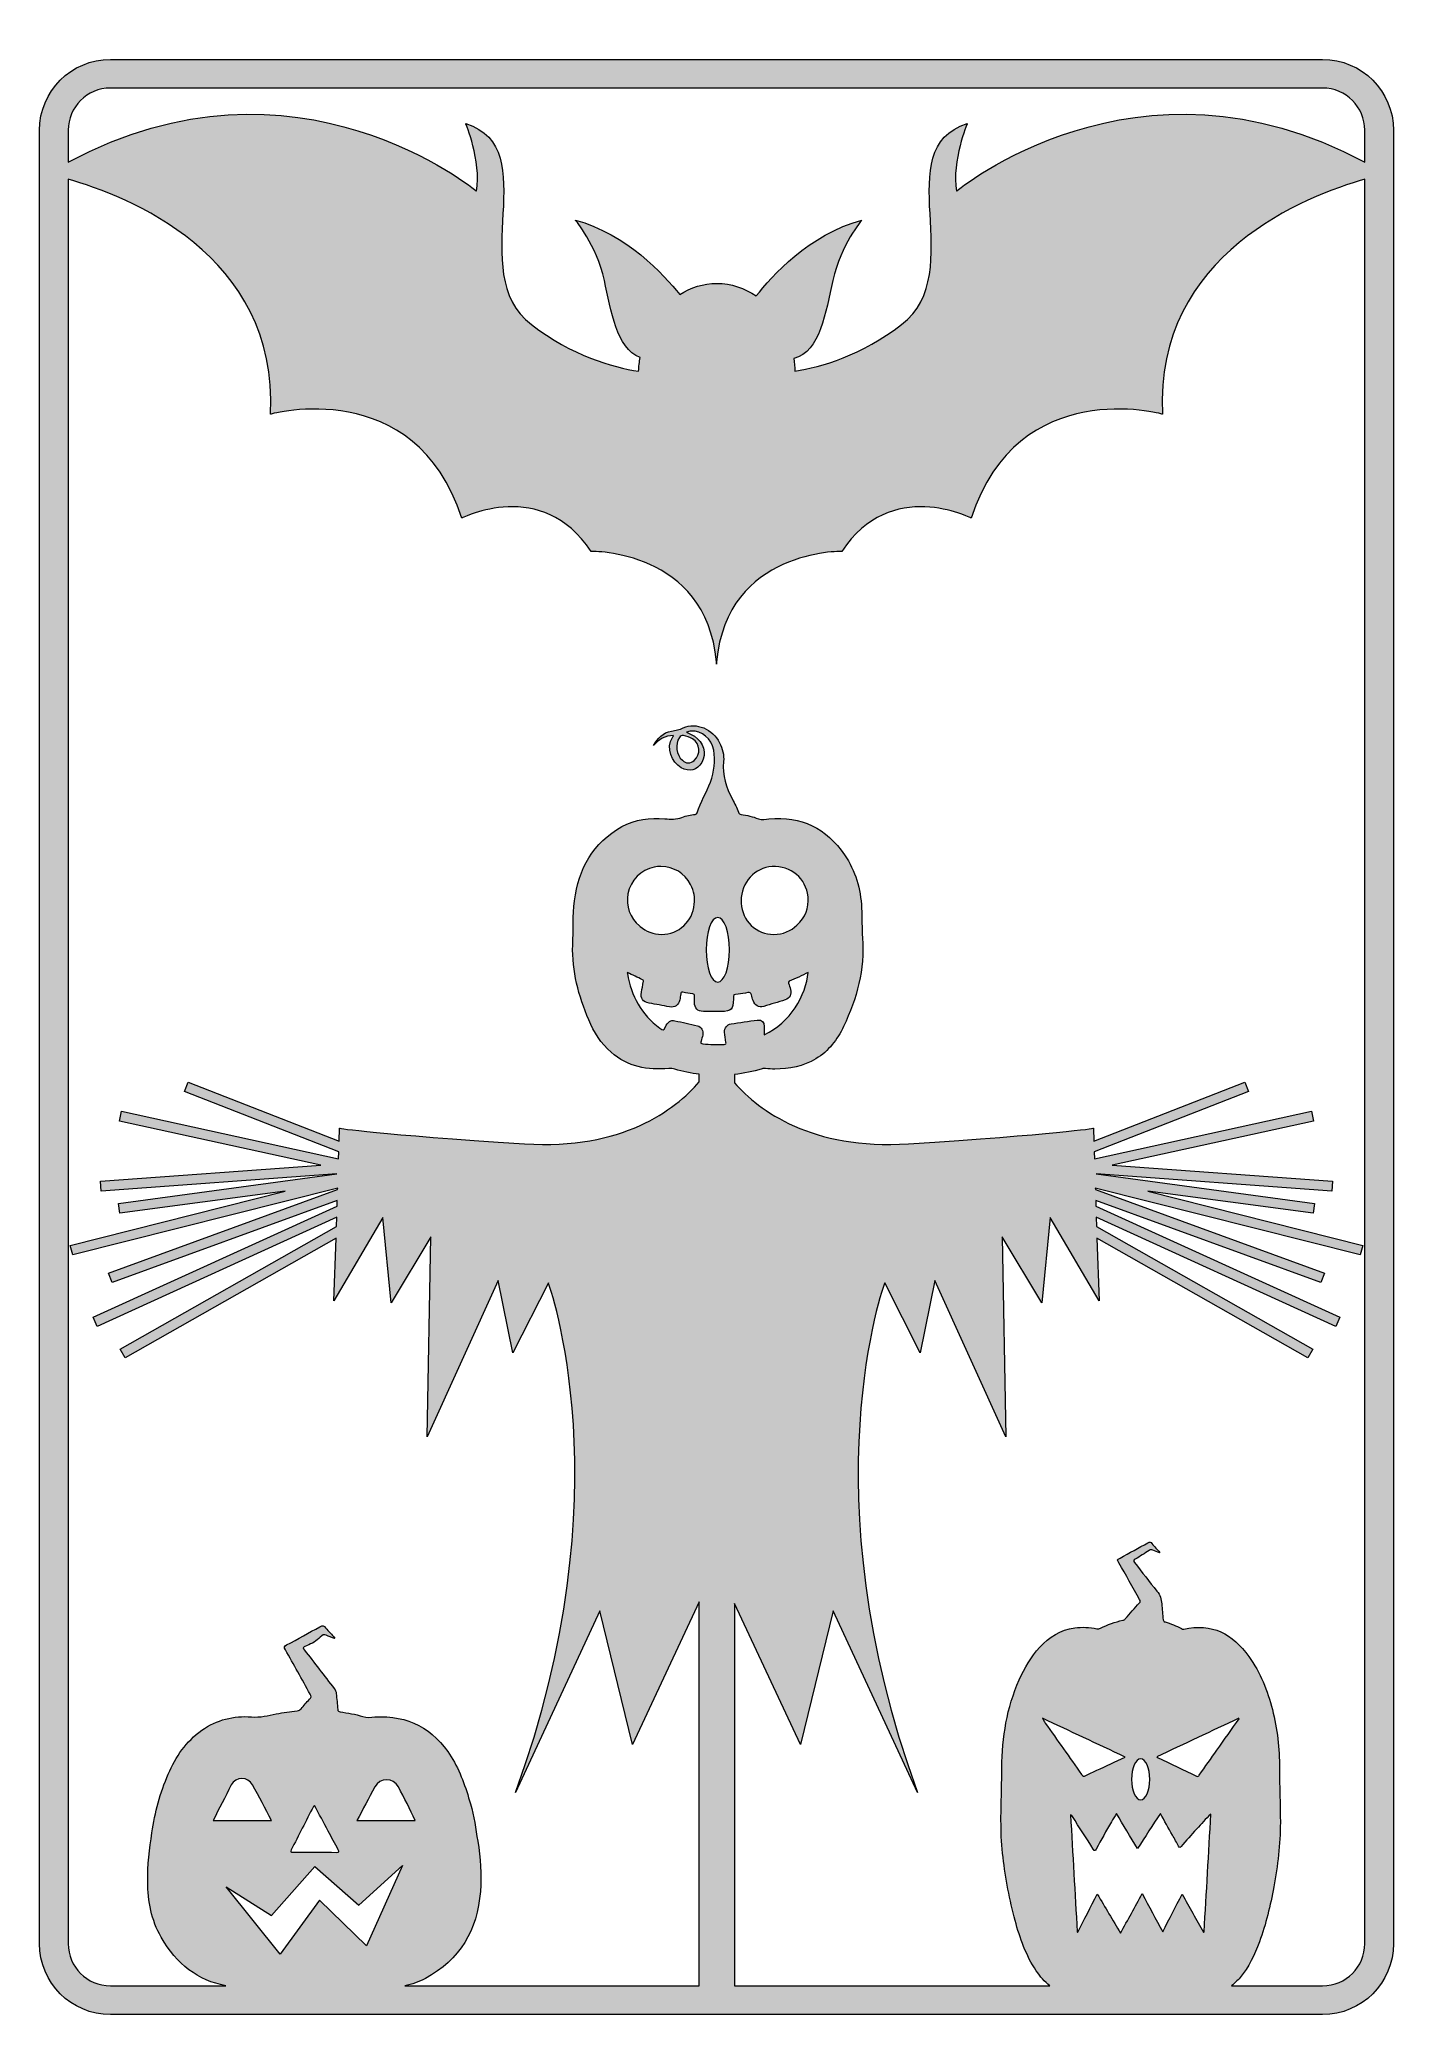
# Model space of a CAD drawing. Extents: x 929 to 2072, y -2333 to -666.
import ezdxf

# ---------------------------------------------------------------- set-up
doc = ezdxf.new("R2010")
doc.units = 0
doc.header["$MEASUREMENT"] = 0
doc.layers.add('Layer 1', color=7, linetype='Continuous')

msp = doc.modelspace()

# ---------------------------------------------------------------- hatches: boundary and pattern name
at = {"layer": 'Layer 1', "true_color": 0x6870b5}
h = msp.add_hatch(color=173, dxfattribs=at)
h.dxf.hatch_style = 2
edge = h.paths.add_edge_path()
edge.add_spline(control_points=[(2012.1, -682.9), (2012.1, -682.9), (988.8, -682.9), (988.8, -682.9), (955.8, -682.9), (929, -709.7), (929, -742.7), (929, -742.7), (929, -2273.6), (929, -2273.6), (929, -2306.6), (955.8, -2333.4), (988.8, -2333.4), (988.8, -2333.4), (2012.1, -2333.4), (2012.1, -2333.4), (2045.1, -2333.4), (2071.9, -2306.6), (2071.9, -2273.6), (2071.9, -2273.6), (2071.9, -742.7), (2071.9, -742.7), (2071.9, -709.7), (2045.1, -682.9), (2012.1, -682.9)], knot_values=[0, 0, 0, 0, 1, 1, 1, 2, 2, 2, 3, 3, 3, 4, 4, 4, 5, 5, 5, 6, 6, 6, 7, 7, 7, 8, 8, 8, 8], degree=3, periodic=1)
edge = h.paths.add_edge_path()
edge.add_spline(control_points=[(988.8, -707.1), (988.8, -707.1), (2012.1, -707.1), (2012.1, -707.1), (2031.7, -707.1), (2047.7, -723.1), (2047.7, -742.7), (2047.7, -742.7), (2047.7, -769.6), (2047.7, -769.6), (1855, -666.1), (1703, -794.2), (1703, -794.2), (1698.9, -768.2), (1712.1, -737.1), (1712.1, -737.1), (1644.7, -757.8), (1714.2, -862.5), (1656.7, -906.7), (1622.9, -932.8), (1588.9, -942.5), (1566.7, -946.1), (1566.6, -942.5), (1566.2, -938.9), (1565.7, -935.4), (1588.3, -929.5), (1592.4, -896.4), (1598.6, -869.4), (1605.4, -839.3), (1623.1, -818.5), (1623.1, -818.5), (1578.7, -830.5), (1546.8, -866.2), (1534, -882.6), (1524.2, -875.9), (1512.9, -872), (1500.7, -872), (1489.4, -872), (1478.7, -875.4), (1469.4, -881.4), (1456, -864.4), (1424.5, -830.2), (1381.3, -818.5), (1381.3, -818.5), (1399, -839.3), (1405.8, -869.4), (1411.7, -895.3), (1415.7, -926.7), (1436, -934.5), (1435.3, -938.3), (1434.9, -942.2), (1434.7, -946.2), (1412.6, -942.7), (1378.3, -933), (1344.2, -906.7), (1286.7, -862.5), (1356.2, -757.8), (1288.8, -737.1), (1288.8, -737.1), (1302, -768.2), (1297.9, -794.2), (1297.9, -794.2), (1145.9, -666.1), (953.2, -769.6), (953.2, -769.6), (953.2, -742.7), (953.2, -742.7), (953.2, -723.1), (969.2, -707.1), (988.8, -707.1)], knot_values=[0, 0, 0, 0, 1, 1, 1, 2, 2, 2, 3, 3, 3, 4, 4, 4, 5, 5, 5, 6, 6, 6, 7, 7, 7, 8, 8, 8, 9, 9, 9, 10, 10, 10, 11, 11, 11, 12, 12, 12, 13, 13, 13, 14, 14, 14, 15, 15, 15, 16, 16, 16, 17, 17, 17, 18, 18, 18, 19, 19, 19, 20, 20, 20, 21, 21, 21, 22, 22, 22, 23, 23, 23, 23], degree=3, periodic=1)
h.paths.add_polyline_path([(1124.9, -2249.7), (1161.3, -2208.3), (1198.6, -2241.1), (1235.3, -2207.7), (1204.9, -2275.4), (1165.2, -2236.8), (1132.2, -2282.4), (1086.6, -2225.5)])
edge = h.paths.add_edge_path()
edge.add_spline(control_points=[(1075.5, -2169.6), (1080.6, -2159.6), (1085.7, -2149.7), (1090.8, -2139.6), (1094.6, -2132.3), (1105, -2132.2), (1108.9, -2139.5), (1114.2, -2149.5), (1119.5, -2159.5), (1124.9, -2169.6), (1124.9, -2169.6), (1075.5, -2169.6), (1075.5, -2169.6)], knot_values=[0, 0, 0, 0, 1, 1, 1, 2, 2, 2, 3, 3, 3, 4, 4, 4, 4], degree=3, periodic=1)
edge = h.paths.add_edge_path()
edge.add_spline(control_points=[(1141.4, -2194.4), (1147.7, -2182.2), (1154, -2170), (1160.2, -2157.7), (1160.4, -2157.5), (1160.6, -2157.3), (1161, -2156.8), (1165, -2164.2), (1168.9, -2171.4), (1172.7, -2178.5), (1175.5, -2183.8), (1178.3, -2189.2), (1181.2, -2194.5), (1182, -2196), (1181.8, -2196.5), (1180, -2196.5), (1167.6, -2196.4), (1155.1, -2196.4), (1142.7, -2196.4), (1141.2, -2196.4), (1140.5, -2196.2), (1141.4, -2194.4)], knot_values=[0, 0, 0, 0, 1, 1, 1, 2, 2, 2, 3, 3, 3, 4, 4, 4, 5, 5, 5, 6, 6, 6, 7, 7, 7, 7], degree=3, periodic=1)
edge = h.paths.add_edge_path()
edge.add_spline(control_points=[(1196.9, -2169.7), (1201.9, -2160.1), (1206.9, -2150.7), (1212, -2141.3), (1216.3, -2133.3), (1227.7, -2133.3), (1231.9, -2141.3), (1236.8, -2150.7), (1241.7, -2160), (1246.2, -2169.7), (1246.2, -2169.7), (1196.9, -2169.7), (1196.9, -2169.7)], knot_values=[0, 0, 0, 0, 1, 1, 1, 2, 2, 2, 3, 3, 3, 4, 4, 4, 4], degree=3, periodic=1)
edge = h.paths.add_edge_path()
edge.add_spline(control_points=[(1484.3, -1498.7), (1478, -1497.1), (1471.7, -1495.7), (1465.4, -1494.5), (1461.7, -1493.7), (1459.4, -1495.4), (1457.3, -1499.6), (1455.6, -1502.9), (1455.6, -1502.9), (1452.6, -1500.7), (1437, -1489.2), (1428.4, -1473.5), (1425.2, -1454.6), (1425.1, -1454.4), (1425.2, -1454.1), (1425.3, -1453.7), (1429.6, -1455.8), (1433.8, -1457.9), (1438, -1459.8), (1439, -1460.3), (1438.8, -1461), (1438.6, -1461.8), (1438.1, -1464.6), (1437.6, -1467.5), (1437.1, -1470.3), (1436.1, -1475.6), (1438.2, -1478.7), (1443.6, -1479.6), (1449.3, -1480.6), (1455, -1481.6), (1460.7, -1482.7), (1465.2, -1483.5), (1468.6, -1481.3), (1469.4, -1476.8), (1469.7, -1475.1), (1470.1, -1473.5), (1470.3, -1471.8), (1470.4, -1470.6), (1470.8, -1470.2), (1472.1, -1470.4), (1474.9, -1470.9), (1477.6, -1471.4), (1480.4, -1471.7), (1481.6, -1471.9), (1481.9, -1472.5), (1481.9, -1473.6), (1481.8, -1475.4), (1481.8, -1477.1), (1481.8, -1478.9), (1481.9, -1484), (1484.3, -1486.5), (1489.4, -1486.6), (1494.4, -1486.6), (1499.3, -1486.6), (1504.3, -1486.6), (1513.1, -1486.6), (1514.7, -1484.9), (1514.7, -1476.1), (1514.7, -1472.2), (1514.7, -1472.3), (1518.7, -1471.9), (1521.4, -1471.6), (1524.2, -1471.3), (1526.9, -1470.7), (1528.8, -1470.3), (1529.5, -1470.8), (1529.9, -1472.5), (1530.3, -1474.2), (1530.8, -1475.8), (1531.3, -1477.3), (1532.7, -1481.6), (1536, -1483.5), (1540.3, -1482.3), (1546.3, -1480.5), (1552.3, -1478.7), (1558.3, -1476.8), (1562.4, -1475.5), (1564, -1472.2), (1562.9, -1468), (1562.4, -1466.2), (1561.8, -1464.4), (1561.3, -1462.7), (1561.2, -1462.1), (1560.8, -1461.4), (1561.7, -1461.1), (1567.2, -1458.9), (1572.5, -1456.4), (1577.8, -1453.6), (1575.9, -1472.8), (1562.9, -1496.4), (1540.8, -1506.2), (1540.8, -1503.8), (1540.8, -1501.6), (1540.8, -1499.3), (1540.7, -1495.5), (1538.8, -1493.5), (1534.9, -1493.9), (1527.5, -1494.9), (1520.1, -1495.9), (1512.7, -1497.1), (1509.1, -1497.8), (1507, -1500.5), (1507.3, -1504.2), (1507.5, -1507), (1507.9, -1509.8), (1508.4, -1512.7), (1508.7, -1513.9), (1508.3, -1514.4), (1507, -1514.5), (1501, -1514.6), (1495, -1514.5), (1488.9, -1513.9), (1487.4, -1513.7), (1486.8, -1513.2), (1487.4, -1511.6), (1488, -1510), (1488.4, -1508.2), (1488.8, -1506.5), (1489.6, -1503), (1487.8, -1499.6), (1484.3, -1498.7)], knot_values=[0, 0, 0, 0, 1, 1, 1, 2, 2, 2, 3, 3, 3, 4, 4, 4, 5, 5, 5, 6, 6, 6, 7, 7, 7, 8, 8, 8, 9, 9, 9, 10, 10, 10, 11, 11, 11, 12, 12, 12, 13, 13, 13, 14, 14, 14, 15, 15, 15, 16, 16, 16, 17, 17, 17, 18, 18, 18, 19, 19, 19, 20, 20, 20, 21, 21, 21, 22, 22, 22, 23, 23, 23, 24, 24, 24, 25, 25, 25, 26, 26, 26, 27, 27, 27, 28, 28, 28, 29, 29, 29, 30, 30, 30, 31, 31, 31, 32, 32, 32, 33, 33, 33, 34, 34, 34, 35, 35, 35, 36, 36, 36, 37, 37, 37, 38, 38, 38, 39, 39, 39, 40, 40, 40, 40], degree=3, periodic=1)
edge = h.paths.add_edge_path()
edge.add_spline(control_points=[(1425.7, -1387.2), (1428, -1375.8), (1436.7, -1366.9), (1447.8, -1364.8), (1449.7, -1364.4), (1451.6, -1364.1), (1453.6, -1364.2), (1464.7, -1364.7), (1473.3, -1369.5), (1478.5, -1379.5), (1481.4, -1385.1), (1482.5, -1390.6), (1481.7, -1396.1), (1480.6, -1410.4), (1468.6, -1421.6), (1454.1, -1421.6), (1447.2, -1421.6), (1440.8, -1419), (1436, -1414.8), (1435.8, -1414.7), (1435.7, -1414.6), (1435.5, -1414.4), (1427.6, -1408), (1423.6, -1397.2), (1425.7, -1387.2)], knot_values=[0, 0, 0, 0, 1, 1, 1, 2, 2, 2, 3, 3, 3, 4, 4, 4, 5, 5, 5, 6, 6, 6, 7, 7, 7, 8, 8, 8, 8], degree=3, periodic=1)
edge = h.paths.add_edge_path()
edge.add_spline(control_points=[(1491.7, -1434.6), (1491.7, -1419.5), (1496.1, -1407.2), (1501.5, -1407.2), (1507, -1407.2), (1511.4, -1419.5), (1511.4, -1434.6), (1511.4, -1449.7), (1507, -1461.9), (1501.5, -1461.9), (1496.1, -1461.9), (1491.7, -1449.7), (1491.7, -1434.6)], knot_values=[0, 0, 0, 0, 1, 1, 1, 2, 2, 2, 3, 3, 3, 4, 4, 4, 4], degree=3, periodic=1)
edge = h.paths.add_edge_path()
edge.add_spline(control_points=[(1521.2, -1393.3), (1521.3, -1377.8), (1533.2, -1365), (1547.3, -1364.3), (1563.2, -1363.5), (1576.2, -1374.3), (1577.7, -1389.7), (1578.6, -1399.4), (1575.4, -1407.3), (1568.5, -1413.5), (1568.4, -1413.6), (1568.4, -1413.6), (1568.3, -1413.7), (1563.3, -1418.6), (1556.5, -1421.6), (1548.9, -1421.6), (1534.1, -1421.6), (1522, -1409.9), (1521.3, -1395.2), (1521.3, -1395.2), (1521.3, -1395.1), (1521.3, -1395.1), (1521.3, -1394.5), (1521.2, -1393.9), (1521.2, -1393.3)], knot_values=[0, 0, 0, 0, 1, 1, 1, 2, 2, 2, 3, 3, 3, 4, 4, 4, 5, 5, 5, 6, 6, 6, 7, 7, 7, 8, 8, 8, 8], degree=3, periodic=1)
edge = h.paths.add_edge_path()
edge.add_spline(control_points=[(1800.9, -2166.3), (1806.6, -2175.5), (1813, -2184.4), (1818.5, -2193.8), (1819.6, -2195.7), (1820.1, -2195.2), (1820.9, -2193.7), (1825.1, -2186), (1829.4, -2178.3), (1833.8, -2170.6), (1835, -2168.4), (1836.4, -2166.2), (1838, -2163.7), (1843.9, -2173.6), (1849.8, -2183.3), (1855.8, -2193.3), (1862.3, -2183.3), (1868.6, -2173.6), (1875.1, -2163.6), (1878.6, -2169.9), (1881.9, -2176), (1885.3, -2182), (1887.1, -2185.1), (1889, -2188.2), (1890.5, -2191.4), (1891.1, -2192.8), (1891.7, -2192.7), (1892.6, -2191.6), (1896.9, -2186.6), (1901.2, -2181.6), (1905.7, -2176.8), (1909.7, -2172.7), (1913.3, -2168.2), (1917.8, -2164.2), (1915.9, -2197.3), (1914, -2230.5), (1912, -2263.7), (1911.9, -2263.8), (1911.7, -2263.8), (1911.6, -2263.9), (1905.6, -2253.3), (1899.7, -2242.7), (1893.5, -2231.7), (1888, -2242.4), (1882.6, -2252.8), (1877.1, -2263.6), (1871.2, -2252.7), (1865.6, -2242.2), (1859.7, -2231.3), (1853.6, -2242.5), (1847.7, -2253.5), (1841.5, -2264.7), (1834.9, -2253.7), (1828.5, -2242.9), (1821.9, -2231.7), (1816.2, -2242.8), (1810.8, -2253.3), (1805.4, -2263.8), (1805.3, -2263.8), (1805.1, -2263.7), (1804.9, -2263.7), (1803, -2230.7), (1801.2, -2197.8), (1799.3, -2164.8), (1800.4, -2164.8), (1800.5, -2165.7), (1800.9, -2166.3)], knot_values=[0, 0, 0, 0, 1, 1, 1, 2, 2, 2, 3, 3, 3, 4, 4, 4, 5, 5, 5, 6, 6, 6, 7, 7, 7, 8, 8, 8, 9, 9, 9, 10, 10, 10, 11, 11, 11, 12, 12, 12, 13, 13, 13, 14, 14, 14, 15, 15, 15, 16, 16, 16, 17, 17, 17, 18, 18, 18, 19, 19, 19, 20, 20, 20, 21, 21, 21, 22, 22, 22, 22], degree=3, periodic=1)
edge = h.paths.add_edge_path()
edge.add_spline(control_points=[(1778, -2087.4), (1777.1, -2086.1), (1776.3, -2084.9), (1775.7, -2083.3), (1798.7, -2094.1), (1821.7, -2104.9), (1845.3, -2116), (1837, -2119.9), (1829.2, -2123.6), (1821.5, -2127.2), (1818.4, -2128.7), (1815.2, -2130), (1812.1, -2131.7), (1810.5, -2132.5), (1809.7, -2132.2), (1808.6, -2130.8), (1798.5, -2116.3), (1788.2, -2101.8), (1778, -2087.4)], knot_values=[0, 0, 0, 0, 1, 1, 1, 2, 2, 2, 3, 3, 3, 4, 4, 4, 5, 5, 5, 6, 6, 6, 6], degree=3, periodic=1)
edge = h.paths.add_edge_path()
edge.add_spline(control_points=[(1850.8, -2134.9), (1850.8, -2125.4), (1854.3, -2117.6), (1858.5, -2117.6), (1862.7, -2117.6), (1866.2, -2125.4), (1866.2, -2134.9), (1866.2, -2144.4), (1862.7, -2152.1), (1858.5, -2152.1), (1854.3, -2152.1), (1850.8, -2144.4), (1850.8, -2134.9)], knot_values=[0, 0, 0, 0, 1, 1, 1, 2, 2, 2, 3, 3, 3, 4, 4, 4, 4], degree=3, periodic=1)
edge = h.paths.add_edge_path()
edge.add_spline(control_points=[(1872, -2115.9), (1895.2, -2105), (1918.3, -2094.1), (1941.3, -2083.3), (1941.4, -2083.4), (1941.5, -2083.6), (1941.6, -2083.7), (1935.4, -2092.5), (1929.1, -2101.3), (1922.9, -2110.1), (1917.9, -2117.1), (1913, -2124.1), (1908, -2131.2), (1907.4, -2132), (1907, -2132.7), (1905.7, -2132.1), (1894.7, -2126.8), (1883.8, -2121.7), (1872.8, -2116.5), (1872.6, -2116.4), (1872.5, -2116.3), (1872, -2115.9)], knot_values=[0, 0, 0, 0, 1, 1, 1, 2, 2, 2, 3, 3, 3, 4, 4, 4, 5, 5, 5, 6, 6, 6, 7, 7, 7, 7], degree=3, periodic=1)
edge = h.paths.add_edge_path()
edge.add_spline(control_points=[(2012.1, -2309.1), (2012.1, -2309.1), (1935.3, -2309.1), (1935.3, -2309.1), (1937.8, -2307.1), (1940.1, -2304.8), (1942.4, -2302.2), (1950, -2293.4), (1954.7, -2282.9), (1958.7, -2272.1), (1964.4, -2257), (1967.9, -2241.4), (1970.9, -2225.6), (1974.2, -2207.7), (1976.4, -2189.6), (1976.4, -2171.3), (1976.4, -2156), (1975.7, -2140.7), (1975.7, -2125.5), (1975.6, -2108.8), (1974, -2092.2), (1969.7, -2076), (1965.5, -2060), (1959.5, -2044.7), (1949.8, -2031.1), (1936.3, -2012.1), (1918.6, -2002.7), (1894.9, -2008), (1894.1, -2008.1), (1893.5, -2007.9), (1892.9, -2007.6), (1888.5, -2005.3), (1883.9, -2003.4), (1879.1, -2002), (1878.1, -2001.7), (1877.6, -2001.3), (1877.5, -2000.1), (1877.1, -1995.7), (1876.5, -1991.3), (1876.3, -1986.8), (1876, -1982.7), (1875, -1979.3), (1872.2, -1976), (1865.7, -1968.1), (1859.7, -1959.9), (1853.4, -1951.9), (1852.2, -1950.5), (1852.4, -1949.9), (1853.9, -1949), (1857.9, -1946.6), (1861.9, -1944.1), (1865.8, -1941.6), (1866.9, -1940.9), (1867.7, -1940.8), (1868.8, -1941.3), (1870.7, -1942.2), (1872.6, -1942.9), (1874.5, -1943.6), (1874.6, -1943.5), (1874.7, -1943.4), (1874.8, -1943.3), (1872.6, -1940.8), (1870.2, -1938.4), (1868, -1935.8), (1866.9, -1934.5), (1866.1, -1934.3), (1864.6, -1935.2), (1856.8, -1939.5), (1849, -1943.7), (1841.2, -1948), (1838.2, -1949.7), (1838.5, -1948.9), (1840.2, -1952), (1845.9, -1962.4), (1851.8, -1972.8), (1857.6, -1983.1), (1858.2, -1984.2), (1858.4, -1984.9), (1857.4, -1985.9), (1853.4, -1990.4), (1849.4, -1994.9), (1845.5, -1999.3), (1844.9, -2000), (1844.3, -2000.5), (1843.4, -2000.6), (1836.8, -2001.9), (1830.6, -2004.4), (1824.6, -2007.3), (1823.6, -2007.8), (1822.7, -2008), (1821.6, -2007.8), (1815.4, -2006.5), (1809.1, -2006.1), (1802.8, -2007), (1790.9, -2008.7), (1781.4, -2014.7), (1773.4, -2023.4), (1765.9, -2031.5), (1760.5, -2040.9), (1756, -2050.9), (1745.4, -2074.5), (1741.6, -2099.4), (1741.3, -2125), (1741.2, -2131.8), (1741.2, -2138.7), (1741, -2145.5), (1740.5, -2163.9), (1740, -2182.3), (1742.3, -2200.7), (1744.5, -2218.7), (1747.8, -2236.6), (1752.5, -2254.1), (1756.6, -2269), (1761.7, -2283.6), (1770.4, -2296.5), (1773.7, -2301.5), (1777.5, -2305.7), (1781.7, -2309.1), (1781.7, -2309.1), (1515.6, -2309.1), (1515.6, -2309.1), (1515.6, -2309.1), (1515.6, -1986.4), (1515.6, -1986.4), (1515.6, -1986.4), (1571.4, -2105.3), (1571.4, -2105.3), (1571.4, -2105.3), (1599, -1992.5), (1599, -1992.5), (1599, -1992.5), (1670.1, -2146), (1670.1, -2146), (1576.9, -1891.5), (1642.4, -1715.8), (1642.4, -1715.8), (1642.4, -1715.8), (1672.3, -1774.8), (1672.3, -1774.8), (1672.3, -1774.8), (1684.8, -1713.6), (1684.8, -1713.6), (1684.8, -1713.6), (1744.8, -1845.6), (1744.8, -1845.6), (1744.8, -1845.6), (1741.5, -1676.9), (1741.5, -1676.9), (1741.5, -1676.9), (1775.2, -1732.5), (1775.2, -1732.5), (1775.2, -1732.5), (1782.2, -1660.6), (1782.2, -1660.6), (1782.2, -1660.6), (1823.4, -1731), (1823.4, -1731), (1823.4, -1731), (1821.6, -1678), (1821.6, -1678), (1821.6, -1678), (1999.6, -1779), (1999.6, -1779), (1999.6, -1779), (2003.7, -1771.7), (2003.7, -1771.7), (2003.7, -1771.7), (1821.3, -1668.1), (1821.3, -1668.1), (1821.3, -1668.1), (1821, -1660.4), (1821, -1660.4), (1821, -1660.4), (2023.2, -1752.5), (2023.2, -1752.5), (2023.2, -1752.5), (2026.7, -1744.8), (2026.7, -1744.8), (2026.7, -1744.8), (1820.7, -1650.9), (1820.7, -1650.9), (1820.7, -1650.9), (1820.6, -1646.1), (1820.6, -1646.1), (1820.6, -1646.1), (2010.7, -1715.4), (2010.7, -1715.4), (2010.7, -1715.4), (2013.6, -1707.5), (2013.6, -1707.5), (2013.6, -1707.5), (1820.3, -1637), (1820.3, -1637), (1820.3, -1637), (1820.2, -1635.7), (1820.2, -1635.7), (1820.2, -1635.7), (2043.8, -1692.2), (2043.8, -1692.2), (2043.8, -1692.2), (2045.9, -1684.1), (2045.9, -1684.1), (2045.9, -1684.1), (1864.5, -1638.2), (1864.5, -1638.2), (1864.5, -1638.2), (2004.1, -1657), (2004.1, -1657), (2004.1, -1657), (2005.2, -1648.7), (2005.2, -1648.7), (2005.2, -1648.7), (1821, -1623.8), (1821, -1623.8), (1821, -1623.8), (2019.8, -1638.3), (2019.8, -1638.3), (2019.8, -1638.3), (2020.4, -1629.8), (2020.4, -1629.8), (2020.4, -1629.8), (1834.5, -1616.4), (1834.5, -1616.4), (1834.5, -1616.4), (2004.4, -1579.2), (2004.4, -1579.2), (2004.4, -1579.2), (2002.6, -1570.9), (2002.6, -1570.9), (2002.6, -1570.9), (1819.4, -1611), (1819.4, -1611), (1819.4, -1611), (1819.2, -1605.1), (1819.2, -1605.1), (1819.2, -1605.1), (1949.5, -1554.2), (1949.5, -1554.2), (1949.5, -1554.2), (1946.4, -1546.3), (1946.4, -1546.3), (1946.4, -1546.3), (1818.9, -1596.1), (1818.9, -1596.1), (1818.9, -1596.1), (1818.6, -1585.2), (1818.6, -1585.2), (1818.6, -1585.2), (1787.9, -1590.3), (1662.4, -1598.3), (1580.6, -1603.5), (1536.5, -1570.5), (1515.6, -1546.8), (1515.6, -1546.8), (1515.6, -1539.8), (1515.6, -1539.8), (1523.5, -1538.9), (1531.3, -1537.3), (1539, -1535), (1539.9, -1534.7), (1540.8, -1534.5), (1541.8, -1534.7), (1544.4, -1535.2), (1547, -1535.2), (1549.7, -1535.2), (1562, -1535.4), (1573.8, -1533), (1584.4, -1526.6), (1595.1, -1520), (1602.4, -1510.4), (1607.7, -1499.3), (1619, -1475.7), (1625.6, -1451), (1623.7, -1424.5), (1623.1, -1416.2), (1623.3, -1407.7), (1622.9, -1399.3), (1622.2, -1383.1), (1617.7, -1368), (1608.5, -1354.4), (1593.2, -1331.9), (1572, -1321.5), (1544.7, -1323.9), (1541.8, -1324.2), (1538.9, -1325.1), (1535.8, -1323.9), (1531.1, -1322.2), (1526.2, -1321), (1521.2, -1320.3), (1520, -1320.1), (1519.4, -1319.6), (1519, -1318.5), (1517.6, -1314.7), (1515.9, -1311), (1513.9, -1307.5), (1508.4, -1297.5), (1505.2, -1287.2), (1506.4, -1275.7), (1507, -1270.1), (1505.5, -1264.8), (1503, -1259.7), (1497.2, -1248.2), (1483.4, -1242.3), (1472.4, -1247.2), (1469.2, -1248.7), (1466, -1249.4), (1462.5, -1250), (1455.2, -1251.1), (1450.7, -1256.1), (1447.2, -1262.1), (1451.5, -1256.9), (1456.9, -1253.9), (1464.1, -1253.6), (1463.8, -1254.2), (1463.7, -1254.6), (1463.5, -1254.9), (1457.1, -1264.5), (1463, -1276.3), (1470.6, -1280.8), (1477.3, -1284.7), (1484.4, -1283), (1488, -1276.5), (1492.3, -1268.6), (1489.7, -1259.4), (1481.8, -1254.2), (1479.8, -1252.9), (1477.6, -1252.1), (1475, -1250.8), (1476.7, -1250.2), (1477.8, -1250), (1479, -1249.9), (1488, -1249.6), (1496.3, -1256.4), (1498.1, -1265.9), (1499.8, -1275.1), (1498.5, -1284.1), (1495.3, -1292.9), (1492.1, -1301.8), (1486.9, -1309.8), (1484.2, -1319), (1483.9, -1319.9), (1483.1, -1320.1), (1482.3, -1320.2), (1478.6, -1320.7), (1474.8, -1321.4), (1471.2, -1322.8), (1466.5, -1324.6), (1461.8, -1324.3), (1456.9, -1323.9), (1444.2, -1322.8), (1431.8, -1324.4), (1420.6, -1330.6), (1396.1, -1344.3), (1384, -1366.2), (1380.6, -1393.3), (1379, -1405.6), (1379.6, -1418.1), (1379.1, -1430.5), (1378.3, -1452.7), (1384.1, -1473.5), (1392.6, -1493.7), (1397, -1504.1), (1402.9, -1513.6), (1411.4, -1521.1), (1425.4, -1533.5), (1442.3, -1536.3), (1460.3, -1534.8), (1462.1, -1534.7), (1463.6, -1534.9), (1465.3, -1535.3), (1472.1, -1537.3), (1478.9, -1538.8), (1485.9, -1539.6), (1485.9, -1539.6), (1485.9, -1546), (1485.9, -1546), (1465.3, -1569.8), (1421.1, -1603.6), (1338.5, -1598.3), (1213, -1590.3), (1182.3, -1585.2), (1182.3, -1585.2), (1182.3, -1585.2), (1182, -1596.1), (1182, -1596.1), (1182, -1596.1), (1054.5, -1546.3), (1054.5, -1546.3), (1054.5, -1546.3), (1051.4, -1554.2), (1051.4, -1554.2), (1051.4, -1554.2), (1181.7, -1605.1), (1181.7, -1605.1), (1181.7, -1605.1), (1181.5, -1611), (1181.5, -1611), (1181.5, -1611), (998.3, -1570.9), (998.3, -1570.9), (998.3, -1570.9), (996.5, -1579.2), (996.5, -1579.2), (996.5, -1579.2), (1166.4, -1616.4), (1166.4, -1616.4), (1166.4, -1616.4), (980.5, -1629.8), (980.5, -1629.8), (980.5, -1629.8), (981.1, -1638.3), (981.1, -1638.3), (981.1, -1638.3), (1179.9, -1623.8), (1179.9, -1623.8), (1179.9, -1623.8), (995.7, -1648.7), (995.7, -1648.7), (995.7, -1648.7), (996.8, -1657), (996.8, -1657), (996.8, -1657), (1136.4, -1638.2), (1136.4, -1638.2), (1136.4, -1638.2), (955, -1684.1), (955, -1684.1), (955, -1684.1), (957.1, -1692.2), (957.1, -1692.2), (957.1, -1692.2), (1180.7, -1635.7), (1180.7, -1635.7), (1180.7, -1635.7), (1180.6, -1637), (1180.6, -1637), (1180.6, -1637), (987.3, -1707.5), (987.3, -1707.5), (987.3, -1707.5), (990.2, -1715.4), (990.2, -1715.4), (990.2, -1715.4), (1180.3, -1646.1), (1180.3, -1646.1), (1180.3, -1646.1), (1180.2, -1650.9), (1180.2, -1650.9), (1180.2, -1650.9), (974.2, -1744.8), (974.2, -1744.8), (974.2, -1744.8), (977.7, -1752.5), (977.7, -1752.5), (977.7, -1752.5), (1179.9, -1660.4), (1179.9, -1660.4), (1179.9, -1660.4), (1179.6, -1668.1), (1179.6, -1668.1), (1179.6, -1668.1), (997.1, -1771.7), (997.1, -1771.7), (997.1, -1771.7), (1001.3, -1779), (1001.3, -1779), (1001.3, -1779), (1179.3, -1678), (1179.3, -1678), (1179.3, -1678), (1177.5, -1731), (1177.5, -1731), (1177.5, -1731), (1218.7, -1660.6), (1218.7, -1660.6), (1218.7, -1660.6), (1225.7, -1732.5), (1225.7, -1732.5), (1225.7, -1732.5), (1259.4, -1676.9), (1259.4, -1676.9), (1259.4, -1676.9), (1256.1, -1845.6), (1256.1, -1845.6), (1256.1, -1845.6), (1316.1, -1713.6), (1316.1, -1713.6), (1316.1, -1713.6), (1328.6, -1774.8), (1328.6, -1774.8), (1328.6, -1774.8), (1358.5, -1715.8), (1358.5, -1715.8), (1358.5, -1715.8), (1424, -1891.5), (1330.8, -2146), (1330.8, -2146), (1401.9, -1992.5), (1401.9, -1992.5), (1401.9, -1992.5), (1429.5, -2105.3), (1429.5, -2105.3), (1429.5, -2105.3), (1485.9, -1985.1), (1485.9, -1985.1), (1485.9, -1985.1), (1485.9, -2309.1), (1485.9, -2309.1), (1485.9, -2309.1), (1237.5, -2309.1), (1237.5, -2309.1), (1243.4, -2307.9), (1249.2, -2305.9), (1254.7, -2302.9), (1283.9, -2287.3), (1298.6, -2262.1), (1301.1, -2229.5), (1302.2, -2215.3), (1301.2, -2201.2), (1298.9, -2187.1), (1297.2, -2176.5), (1295.8, -2165.8), (1292.8, -2155.5), (1288.7, -2141.7), (1284.2, -2128.1), (1276.5, -2115.8), (1261.5, -2092), (1240.2, -2080.5), (1212, -2082.2), (1208.7, -2082.5), (1205.4, -2082.9), (1202, -2081.8), (1195.7, -2079.9), (1189.2, -2078.8), (1182.7, -2077.9), (1181.3, -2077.8), (1180.9, -2077.1), (1180.8, -2075.8), (1180.4, -2071.3), (1179.9, -2066.9), (1179.5, -2062.4), (1179.4, -2060.8), (1178.7, -2059.5), (1177.8, -2058.2), (1169.3, -2047.4), (1161, -2036.5), (1152.6, -2025.7), (1151.6, -2024.4), (1150.3, -2023.5), (1154.8, -2021.8), (1158.9, -2020.3), (1162.8, -2018), (1166, -2014.9), (1168, -2012.9), (1169.2, -2012.3), (1170.9, -2013.1), (1173.2, -2014.2), (1175.6, -2015.1), (1178, -2016), (1178.1, -2015.9), (1178.3, -2015.7), (1178.4, -2015.6), (1175.8, -2012.7), (1173, -2009.9), (1170.5, -2006.9), (1169.1, -2005.2), (1167.9, -2004.8), (1165.7, -2006), (1156.4, -2011.2), (1147.1, -2016.4), (1137.6, -2021.4), (1135.4, -2022.5), (1135.3, -2023.4), (1136.5, -2025.5), (1143.6, -2037.9), (1150.5, -2050.5), (1157.5, -2063), (1158.5, -2064.7), (1158.5, -2065.8), (1156.9, -2067.3), (1154.3, -2069.7), (1152.1, -2072.6), (1149.8, -2075.3), (1148.9, -2076.4), (1148, -2076.9), (1146.6, -2077), (1140.6, -2077.5), (1134.7, -2078.4), (1128.8, -2079.6), (1121.9, -2081.1), (1115.3, -2082.7), (1108, -2082.1), (1092.9, -2081), (1078.6, -2084.5), (1066, -2093.4), (1052.7, -2102.8), (1044.1, -2115.8), (1037.7, -2130.4), (1030.7, -2146.3), (1026.5, -2162.8), (1023.9, -2179.9), (1021.8, -2193.6), (1020.1, -2207.3), (1020.3, -2221.3), (1020.5, -2237.8), (1023.3, -2253.6), (1031.7, -2268.1), (1044.8, -2291), (1062.9, -2304.8), (1086.2, -2309.1), (1086.2, -2309.1), (988.8, -2309.1), (988.8, -2309.1), (969.2, -2309.1), (953.2, -2293.2), (953.2, -2273.6), (953.2, -2273.6), (953.2, -784.1), (953.2, -784.1), (1001.4, -797.7), (1130.9, -846.9), (1124.1, -982.4), (1124.1, -982.4), (1245.7, -948.5), (1285.5, -1070.1), (1285.5, -1070.1), (1353.3, -1035.4), (1394.6, -1098.2), (1394.6, -1098.2), (1491.8, -1096.6), (1500.4, -1191.5), (1500.4, -1191.5), (1500.4, -1193.4), (1500.4, -1193.4), (1500.4, -1193), (1500.4, -1192.7), (1500.4, -1192.4), (1500.5, -1192.7), (1500.5, -1193), (1500.5, -1193.4), (1500.5, -1193.4), (1500.5, -1191.5), (1500.5, -1191.5), (1509.1, -1096.6), (1606.2, -1098.2), (1606.2, -1098.2), (1647.6, -1035.4), (1715.4, -1070.1), (1715.4, -1070.1), (1755.2, -948.5), (1876.8, -982.4), (1876.8, -982.4), (1870, -846.9), (1999.5, -797.7), (2047.7, -784.1), (2047.7, -784.1), (2047.7, -2273.6), (2047.7, -2273.6), (2047.7, -2293.2), (2031.7, -2309.1), (2012.1, -2309.1)], knot_values=[0, 0, 0, 0, 1, 1, 1, 2, 2, 2, 3, 3, 3, 4, 4, 4, 5, 5, 5, 6, 6, 6, 7, 7, 7, 8, 8, 8, 9, 9, 9, 10, 10, 10, 11, 11, 11, 12, 12, 12, 13, 13, 13, 14, 14, 14, 15, 15, 15, 16, 16, 16, 17, 17, 17, 18, 18, 18, 19, 19, 19, 20, 20, 20, 21, 21, 21, 22, 22, 22, 23, 23, 23, 24, 24, 24, 25, 25, 25, 26, 26, 26, 27, 27, 27, 28, 28, 28, 29, 29, 29, 30, 30, 30, 31, 31, 31, 32, 32, 32, 33, 33, 33, 34, 34, 34, 35, 35, 35, 36, 36, 36, 37, 37, 37, 38, 38, 38, 39, 39, 39, 40, 40, 40, 41, 41, 41, 42, 42, 42, 43, 43, 43, 44, 44, 44, 45, 45, 45, 46, 46, 46, 47, 47, 47, 48, 48, 48, 49, 49, 49, 50, 50, 50, 51, 51, 51, 52, 52, 52, 53, 53, 53, 54, 54, 54, 55, 55, 55, 56, 56, 56, 57, 57, 57, 58, 58, 58, 59, 59, 59, 60, 60, 60, 61, 61, 61, 62, 62, 62, 63, 63, 63, 64, 64, 64, 65, 65, 65, 66, 66, 66, 67, 67, 67, 68, 68, 68, 69, 69, 69, 70, 70, 70, 71, 71, 71, 72, 72, 72, 73, 73, 73, 74, 74, 74, 75, 75, 75, 76, 76, 76, 77, 77, 77, 78, 78, 78, 79, 79, 79, 80, 80, 80, 81, 81, 81, 82, 82, 82, 83, 83, 83, 84, 84, 84, 85, 85, 85, 86, 86, 86, 87, 87, 87, 88, 88, 88, 89, 89, 89, 90, 90, 90, 91, 91, 91, 92, 92, 92, 93, 93, 93, 94, 94, 94, 95, 95, 95, 96, 96, 96, 97, 97, 97, 98, 98, 98, 99, 99, 99, 100, 100, 100, 101, 101, 101, 102, 102, 102, 103, 103, 103, 104, 104, 104, 105, 105, 105, 106, 106, 106, 107, 107, 107, 108, 108, 108, 109, 109, 109, 110, 110, 110, 111, 111, 111, 112, 112, 112, 113, 113, 113, 114, 114, 114, 115, 115, 115, 116, 116, 116, 117, 117, 117, 118, 118, 118, 119, 119, 119, 120, 120, 120, 121, 121, 121, 122, 122, 122, 123, 123, 123, 124, 124, 124, 125, 125, 125, 126, 126, 126, 127, 127, 127, 128, 128, 128, 129, 129, 129, 130, 130, 130, 131, 131, 131, 132, 132, 132, 133, 133, 133, 134, 134, 134, 135, 135, 135, 136, 136, 136, 137, 137, 137, 138, 138, 138, 139, 139, 139, 140, 140, 140, 141, 141, 141, 142, 142, 142, 143, 143, 143, 144, 144, 144, 145, 145, 145, 146, 146, 146, 147, 147, 147, 148, 148, 148, 149, 149, 149, 150, 150, 150, 151, 151, 151, 152, 152, 152, 153, 153, 153, 154, 154, 154, 155, 155, 155, 156, 156, 156, 157, 157, 157, 158, 158, 158, 159, 159, 159, 160, 160, 160, 161, 161, 161, 162, 162, 162, 163, 163, 163, 164, 164, 164, 165, 165, 165, 166, 166, 166, 167, 167, 167, 168, 168, 168, 169, 169, 169, 170, 170, 170, 171, 171, 171, 172, 172, 172, 173, 173, 173, 174, 174, 174, 175, 175, 175, 176, 176, 176, 177, 177, 177, 178, 178, 178, 179, 179, 179, 180, 180, 180, 181, 181, 181, 182, 182, 182, 183, 183, 183, 184, 184, 184, 185, 185, 185, 186, 186, 186, 187, 187, 187, 188, 188, 188, 189, 189, 189, 190, 190, 190, 191, 191, 191, 192, 192, 192, 193, 193, 193, 194, 194, 194, 195, 195, 195, 196, 196, 196, 197, 197, 197, 198, 198, 198, 199, 199, 199, 200, 200, 200, 201, 201, 201, 202, 202, 202, 203, 203, 203, 204, 204, 204, 205, 205, 205, 206, 206, 206, 207, 207, 207, 208, 208, 208, 209, 209, 209, 210, 210, 210, 211, 211, 211, 212, 212, 212, 213, 213, 213, 214, 214, 214, 215, 215, 215, 216, 216, 216, 217, 217, 217, 218, 218, 218, 219, 219, 219, 220, 220, 220, 220], degree=3, periodic=1)
edge = h.paths.add_edge_path()
edge.add_spline(control_points=[(1472.7, -1253.7), (1475.4, -1254.3), (1477.9, -1255), (1480.3, -1256.5), (1486.7, -1260.6), (1487.4, -1269.6), (1481.7, -1274.7), (1480.3, -1276), (1478.6, -1276.9), (1476.6, -1276.8), (1474.6, -1276.8), (1473.1, -1275.8), (1471.7, -1274.6), (1466.4, -1270), (1465.3, -1261), (1469.1, -1255.2), (1470.1, -1253.9), (1471, -1253.3), (1472.7, -1253.7)], knot_values=[0, 0, 0, 0, 1, 1, 1, 2, 2, 2, 3, 3, 3, 4, 4, 4, 5, 5, 5, 6, 6, 6, 6], degree=3, periodic=1)

# ---------------------------------------------------------------- linework, layer by layer
at = {"layer": 'Layer 1', "lineweight": 0}
msp.add_lwpolyline([(1124.9, -2249.7), (1161.3, -2208.3), (1198.6, -2241.1), (1235.3, -2207.7), (1204.9, -2275.4), (1165.2, -2236.8), (1132.2, -2282.4), (1086.6, -2225.5), (1124.9, -2249.7)], dxfattribs=at)
for points, knots in [([(988.8, -707.1), (988.8, -707.1), (2012.1, -707.1), (2012.1, -707.1), (2031.7, -707.1), (2047.7, -723.1), (2047.7, -742.7), (2047.7, -742.7), (2047.7, -769.6), (2047.7, -769.6), (1855, -666.1), (1703, -794.2), (1703, -794.2), (1698.9, -768.2), (1712.1, -737.1), (1712.1, -737.1), (1644.7, -757.8), (1714.2, -862.5), (1656.7, -906.7), (1622.9, -932.8), (1588.9, -942.5), (1566.7, -946.1), (1566.6, -942.5), (1566.2, -938.9), (1565.7, -935.4), (1588.3, -929.5), (1592.4, -896.4), (1598.6, -869.4), (1605.4, -839.3), (1623.1, -818.5), (1623.1, -818.5), (1578.7, -830.5), (1546.8, -866.2), (1534, -882.6), (1524.2, -875.9), (1512.9, -872), (1500.7, -872), (1489.4, -872), (1478.7, -875.4), (1469.4, -881.4), (1456, -864.4), (1424.5, -830.2), (1381.3, -818.5), (1381.3, -818.5), (1399, -839.3), (1405.8, -869.4), (1411.7, -895.3), (1415.7, -926.7), (1436, -934.5), (1435.3, -938.3), (1434.9, -942.2), (1434.7, -946.2), (1412.6, -942.7), (1378.3, -933), (1344.2, -906.7), (1286.7, -862.5), (1356.2, -757.8), (1288.8, -737.1), (1288.8, -737.1), (1302, -768.2), (1297.9, -794.2), (1297.9, -794.2), (1145.9, -666.1), (953.2, -769.6), (953.2, -769.6), (953.2, -742.7), (953.2, -742.7), (953.2, -723.1), (969.2, -707.1), (988.8, -707.1)], [0, 0, 0, 0, 1, 1, 1, 2, 2, 2, 3, 3, 3, 4, 4, 4, 5, 5, 5, 6, 6, 6, 7, 7, 7, 8, 8, 8, 9, 9, 9, 10, 10, 10, 11, 11, 11, 12, 12, 12, 13, 13, 13, 14, 14, 14, 15, 15, 15, 16, 16, 16, 17, 17, 17, 18, 18, 18, 19, 19, 19, 20, 20, 20, 21, 21, 21, 22, 22, 22, 23, 23, 23, 23]), ([(2012.1, -682.9), (2012.1, -682.9), (988.8, -682.9), (988.8, -682.9), (955.8, -682.9), (929, -709.7), (929, -742.7), (929, -742.7), (929, -2273.6), (929, -2273.6), (929, -2306.6), (955.8, -2333.4), (988.8, -2333.4), (988.8, -2333.4), (2012.1, -2333.4), (2012.1, -2333.4), (2045.1, -2333.4), (2071.9, -2306.6), (2071.9, -2273.6), (2071.9, -2273.6), (2071.9, -742.7), (2071.9, -742.7), (2071.9, -709.7), (2045.1, -682.9), (2012.1, -682.9)], [0, 0, 0, 0, 1, 1, 1, 2, 2, 2, 3, 3, 3, 4, 4, 4, 5, 5, 5, 6, 6, 6, 7, 7, 7, 8, 8, 8, 8]), ([(2012.1, -2309.1), (2012.1, -2309.1), (1935.3, -2309.1), (1935.3, -2309.1), (1937.8, -2307.1), (1940.1, -2304.8), (1942.4, -2302.2), (1950, -2293.4), (1954.7, -2282.9), (1958.7, -2272.1), (1964.4, -2257), (1967.9, -2241.4), (1970.9, -2225.6), (1974.2, -2207.7), (1976.4, -2189.6), (1976.4, -2171.3), (1976.4, -2156), (1975.7, -2140.7), (1975.7, -2125.5), (1975.6, -2108.8), (1974, -2092.2), (1969.7, -2076), (1965.5, -2060), (1959.5, -2044.7), (1949.8, -2031.1), (1936.3, -2012.1), (1918.6, -2002.7), (1894.9, -2008), (1894.1, -2008.1), (1893.5, -2007.9), (1892.9, -2007.6), (1888.5, -2005.3), (1883.9, -2003.4), (1879.1, -2002), (1878.1, -2001.7), (1877.6, -2001.3), (1877.5, -2000.1), (1877.1, -1995.7), (1876.5, -1991.3), (1876.3, -1986.8), (1876, -1982.7), (1875, -1979.3), (1872.2, -1976), (1865.7, -1968.1), (1859.7, -1959.9), (1853.4, -1951.9), (1852.2, -1950.5), (1852.4, -1949.9), (1853.9, -1949), (1857.9, -1946.6), (1861.9, -1944.1), (1865.8, -1941.6), (1866.9, -1940.9), (1867.7, -1940.8), (1868.8, -1941.3), (1870.7, -1942.2), (1872.6, -1942.9), (1874.5, -1943.6), (1874.6, -1943.5), (1874.7, -1943.4), (1874.8, -1943.3), (1872.6, -1940.8), (1870.2, -1938.4), (1868, -1935.8), (1866.9, -1934.5), (1866.1, -1934.3), (1864.6, -1935.2), (1856.8, -1939.5), (1849, -1943.7), (1841.2, -1948), (1838.2, -1949.7), (1838.5, -1948.9), (1840.2, -1952), (1845.9, -1962.4), (1851.8, -1972.8), (1857.6, -1983.1), (1858.2, -1984.2), (1858.4, -1984.9), (1857.4, -1985.9), (1853.4, -1990.4), (1849.4, -1994.9), (1845.5, -1999.3), (1844.9, -2000), (1844.3, -2000.5), (1843.4, -2000.6), (1836.8, -2001.9), (1830.6, -2004.4), (1824.6, -2007.3), (1823.6, -2007.8), (1822.7, -2008), (1821.6, -2007.8), (1815.4, -2006.5), (1809.1, -2006.1), (1802.8, -2007), (1790.9, -2008.7), (1781.4, -2014.7), (1773.4, -2023.4), (1765.9, -2031.5), (1760.5, -2040.9), (1756, -2050.9), (1745.4, -2074.5), (1741.6, -2099.4), (1741.3, -2125), (1741.2, -2131.8), (1741.2, -2138.7), (1741, -2145.5), (1740.5, -2163.9), (1740, -2182.3), (1742.3, -2200.7), (1744.5, -2218.7), (1747.8, -2236.6), (1752.5, -2254.1), (1756.6, -2269), (1761.7, -2283.6), (1770.4, -2296.5), (1773.7, -2301.5), (1777.5, -2305.7), (1781.7, -2309.1), (1781.7, -2309.1), (1515.6, -2309.1), (1515.6, -2309.1), (1515.6, -2309.1), (1515.6, -1986.4), (1515.6, -1986.4), (1515.6, -1986.4), (1571.4, -2105.3), (1571.4, -2105.3), (1571.4, -2105.3), (1599, -1992.5), (1599, -1992.5), (1599, -1992.5), (1670.1, -2146), (1670.1, -2146), (1576.9, -1891.5), (1642.4, -1715.8), (1642.4, -1715.8), (1642.4, -1715.8), (1672.3, -1774.8), (1672.3, -1774.8), (1672.3, -1774.8), (1684.8, -1713.6), (1684.8, -1713.6), (1684.8, -1713.6), (1744.8, -1845.6), (1744.8, -1845.6), (1744.8, -1845.6), (1741.5, -1676.9), (1741.5, -1676.9), (1741.5, -1676.9), (1775.2, -1732.5), (1775.2, -1732.5), (1775.2, -1732.5), (1782.2, -1660.6), (1782.2, -1660.6), (1782.2, -1660.6), (1823.4, -1731), (1823.4, -1731), (1823.4, -1731), (1821.6, -1678), (1821.6, -1678), (1821.6, -1678), (1999.6, -1779), (1999.6, -1779), (1999.6, -1779), (2003.7, -1771.7), (2003.7, -1771.7), (2003.7, -1771.7), (1821.3, -1668.1), (1821.3, -1668.1), (1821.3, -1668.1), (1821, -1660.4), (1821, -1660.4), (1821, -1660.4), (2023.2, -1752.5), (2023.2, -1752.5), (2023.2, -1752.5), (2026.7, -1744.8), (2026.7, -1744.8), (2026.7, -1744.8), (1820.7, -1650.9), (1820.7, -1650.9), (1820.7, -1650.9), (1820.6, -1646.1), (1820.6, -1646.1), (1820.6, -1646.1), (2010.7, -1715.4), (2010.7, -1715.4), (2010.7, -1715.4), (2013.6, -1707.5), (2013.6, -1707.5), (2013.6, -1707.5), (1820.3, -1637), (1820.3, -1637), (1820.3, -1637), (1820.2, -1635.7), (1820.2, -1635.7), (1820.2, -1635.7), (2043.8, -1692.2), (2043.8, -1692.2), (2043.8, -1692.2), (2045.9, -1684.1), (2045.9, -1684.1), (2045.9, -1684.1), (1864.5, -1638.2), (1864.5, -1638.2), (1864.5, -1638.2), (2004.1, -1657), (2004.1, -1657), (2004.1, -1657), (2005.2, -1648.7), (2005.2, -1648.7), (2005.2, -1648.7), (1821, -1623.8), (1821, -1623.8), (1821, -1623.8), (2019.8, -1638.3), (2019.8, -1638.3), (2019.8, -1638.3), (2020.4, -1629.8), (2020.4, -1629.8), (2020.4, -1629.8), (1834.5, -1616.4), (1834.5, -1616.4), (1834.5, -1616.4), (2004.4, -1579.2), (2004.4, -1579.2), (2004.4, -1579.2), (2002.6, -1570.9), (2002.6, -1570.9), (2002.6, -1570.9), (1819.4, -1611), (1819.4, -1611), (1819.4, -1611), (1819.2, -1605.1), (1819.2, -1605.1), (1819.2, -1605.1), (1949.5, -1554.2), (1949.5, -1554.2), (1949.5, -1554.2), (1946.4, -1546.3), (1946.4, -1546.3), (1946.4, -1546.3), (1818.9, -1596.1), (1818.9, -1596.1), (1818.9, -1596.1), (1818.6, -1585.2), (1818.6, -1585.2), (1818.6, -1585.2), (1787.9, -1590.3), (1662.4, -1598.3), (1580.6, -1603.5), (1536.5, -1570.5), (1515.6, -1546.8), (1515.6, -1546.8), (1515.6, -1539.8), (1515.6, -1539.8), (1523.5, -1538.9), (1531.3, -1537.3), (1539, -1535), (1539.9, -1534.7), (1540.8, -1534.5), (1541.8, -1534.7), (1544.4, -1535.2), (1547, -1535.2), (1549.7, -1535.2), (1562, -1535.4), (1573.8, -1533), (1584.4, -1526.6), (1595.1, -1520), (1602.4, -1510.4), (1607.7, -1499.3), (1619, -1475.7), (1625.6, -1451), (1623.7, -1424.5), (1623.1, -1416.2), (1623.3, -1407.7), (1622.9, -1399.3), (1622.2, -1383.1), (1617.7, -1368), (1608.5, -1354.4), (1593.2, -1331.9), (1572, -1321.5), (1544.7, -1323.9), (1541.8, -1324.2), (1538.9, -1325.1), (1535.8, -1323.9), (1531.1, -1322.2), (1526.2, -1321), (1521.2, -1320.3), (1520, -1320.1), (1519.4, -1319.6), (1519, -1318.5), (1517.6, -1314.7), (1515.9, -1311), (1513.9, -1307.5), (1508.4, -1297.5), (1505.2, -1287.2), (1506.4, -1275.7), (1507, -1270.1), (1505.5, -1264.8), (1503, -1259.7), (1497.2, -1248.2), (1483.4, -1242.3), (1472.4, -1247.2), (1469.2, -1248.7), (1466, -1249.4), (1462.5, -1250), (1455.2, -1251.1), (1450.7, -1256.1), (1447.2, -1262.1), (1451.5, -1256.9), (1456.9, -1253.9), (1464.1, -1253.6), (1463.8, -1254.2), (1463.7, -1254.6), (1463.5, -1254.9), (1457.1, -1264.5), (1463, -1276.3), (1470.6, -1280.8), (1477.3, -1284.7), (1484.4, -1283), (1488, -1276.5), (1492.3, -1268.6), (1489.7, -1259.4), (1481.8, -1254.2), (1479.8, -1252.9), (1477.6, -1252.1), (1475, -1250.8), (1476.7, -1250.2), (1477.8, -1250), (1479, -1249.9), (1488, -1249.6), (1496.3, -1256.4), (1498.1, -1265.9), (1499.8, -1275.1), (1498.5, -1284.1), (1495.3, -1292.9), (1492.1, -1301.8), (1486.9, -1309.8), (1484.2, -1319), (1483.9, -1319.9), (1483.1, -1320.1), (1482.3, -1320.2), (1478.6, -1320.7), (1474.8, -1321.4), (1471.2, -1322.8), (1466.5, -1324.6), (1461.8, -1324.3), (1456.9, -1323.9), (1444.2, -1322.8), (1431.8, -1324.4), (1420.6, -1330.6), (1396.1, -1344.3), (1384, -1366.2), (1380.6, -1393.3), (1379, -1405.6), (1379.6, -1418.1), (1379.1, -1430.5), (1378.3, -1452.7), (1384.1, -1473.5), (1392.6, -1493.7), (1397, -1504.1), (1402.9, -1513.6), (1411.4, -1521.1), (1425.4, -1533.5), (1442.3, -1536.3), (1460.3, -1534.8), (1462.1, -1534.7), (1463.6, -1534.9), (1465.3, -1535.3), (1472.1, -1537.3), (1478.9, -1538.8), (1485.9, -1539.6), (1485.9, -1539.6), (1485.9, -1546), (1485.9, -1546), (1465.3, -1569.8), (1421.1, -1603.6), (1338.5, -1598.3), (1213, -1590.3), (1182.3, -1585.2), (1182.3, -1585.2), (1182.3, -1585.2), (1182, -1596.1), (1182, -1596.1), (1182, -1596.1), (1054.5, -1546.3), (1054.5, -1546.3), (1054.5, -1546.3), (1051.4, -1554.2), (1051.4, -1554.2), (1051.4, -1554.2), (1181.7, -1605.1), (1181.7, -1605.1), (1181.7, -1605.1), (1181.5, -1611), (1181.5, -1611), (1181.5, -1611), (998.3, -1570.9), (998.3, -1570.9), (998.3, -1570.9), (996.5, -1579.2), (996.5, -1579.2), (996.5, -1579.2), (1166.4, -1616.4), (1166.4, -1616.4), (1166.4, -1616.4), (980.5, -1629.8), (980.5, -1629.8), (980.5, -1629.8), (981.1, -1638.3), (981.1, -1638.3), (981.1, -1638.3), (1179.9, -1623.8), (1179.9, -1623.8), (1179.9, -1623.8), (995.7, -1648.7), (995.7, -1648.7), (995.7, -1648.7), (996.8, -1657), (996.8, -1657), (996.8, -1657), (1136.4, -1638.2), (1136.4, -1638.2), (1136.4, -1638.2), (955, -1684.1), (955, -1684.1), (955, -1684.1), (957.1, -1692.2), (957.1, -1692.2), (957.1, -1692.2), (1180.7, -1635.7), (1180.7, -1635.7), (1180.7, -1635.7), (1180.6, -1637), (1180.6, -1637), (1180.6, -1637), (987.3, -1707.5), (987.3, -1707.5), (987.3, -1707.5), (990.2, -1715.4), (990.2, -1715.4), (990.2, -1715.4), (1180.3, -1646.1), (1180.3, -1646.1), (1180.3, -1646.1), (1180.2, -1650.9), (1180.2, -1650.9), (1180.2, -1650.9), (974.2, -1744.8), (974.2, -1744.8), (974.2, -1744.8), (977.7, -1752.5), (977.7, -1752.5), (977.7, -1752.5), (1179.9, -1660.4), (1179.9, -1660.4), (1179.9, -1660.4), (1179.6, -1668.1), (1179.6, -1668.1), (1179.6, -1668.1), (997.1, -1771.7), (997.1, -1771.7), (997.1, -1771.7), (1001.3, -1779), (1001.3, -1779), (1001.3, -1779), (1179.3, -1678), (1179.3, -1678), (1179.3, -1678), (1177.5, -1731), (1177.5, -1731), (1177.5, -1731), (1218.7, -1660.6), (1218.7, -1660.6), (1218.7, -1660.6), (1225.7, -1732.5), (1225.7, -1732.5), (1225.7, -1732.5), (1259.4, -1676.9), (1259.4, -1676.9), (1259.4, -1676.9), (1256.1, -1845.6), (1256.1, -1845.6), (1256.1, -1845.6), (1316.1, -1713.6), (1316.1, -1713.6), (1316.1, -1713.6), (1328.6, -1774.8), (1328.6, -1774.8), (1328.6, -1774.8), (1358.5, -1715.8), (1358.5, -1715.8), (1358.5, -1715.8), (1424, -1891.5), (1330.8, -2146), (1330.8, -2146), (1401.9, -1992.5), (1401.9, -1992.5), (1401.9, -1992.5), (1429.5, -2105.3), (1429.5, -2105.3), (1429.5, -2105.3), (1485.9, -1985.1), (1485.9, -1985.1), (1485.9, -1985.1), (1485.9, -2309.1), (1485.9, -2309.1), (1485.9, -2309.1), (1237.5, -2309.1), (1237.5, -2309.1), (1243.4, -2307.9), (1249.2, -2305.9), (1254.7, -2302.9), (1283.9, -2287.3), (1298.6, -2262.1), (1301.1, -2229.5), (1302.2, -2215.3), (1301.2, -2201.2), (1298.9, -2187.1), (1297.2, -2176.5), (1295.8, -2165.8), (1292.8, -2155.5), (1288.7, -2141.7), (1284.2, -2128.1), (1276.5, -2115.8), (1261.5, -2092), (1240.2, -2080.5), (1212, -2082.2), (1208.7, -2082.5), (1205.4, -2082.9), (1202, -2081.8), (1195.7, -2079.9), (1189.2, -2078.8), (1182.7, -2077.9), (1181.3, -2077.8), (1180.9, -2077.1), (1180.8, -2075.8), (1180.4, -2071.3), (1179.9, -2066.9), (1179.5, -2062.4), (1179.4, -2060.8), (1178.7, -2059.5), (1177.8, -2058.2), (1169.3, -2047.4), (1161, -2036.5), (1152.6, -2025.7), (1151.6, -2024.4), (1150.3, -2023.5), (1154.8, -2021.8), (1158.9, -2020.3), (1162.8, -2018), (1166, -2014.9), (1168, -2012.9), (1169.2, -2012.3), (1170.9, -2013.1), (1173.2, -2014.2), (1175.6, -2015.1), (1178, -2016), (1178.1, -2015.9), (1178.3, -2015.7), (1178.4, -2015.6), (1175.8, -2012.7), (1173, -2009.9), (1170.5, -2006.9), (1169.1, -2005.2), (1167.9, -2004.8), (1165.7, -2006), (1156.4, -2011.2), (1147.1, -2016.4), (1137.6, -2021.4), (1135.4, -2022.5), (1135.3, -2023.4), (1136.5, -2025.5), (1143.6, -2037.9), (1150.5, -2050.5), (1157.5, -2063), (1158.5, -2064.7), (1158.5, -2065.8), (1156.9, -2067.3), (1154.3, -2069.7), (1152.1, -2072.6), (1149.8, -2075.3), (1148.9, -2076.4), (1148, -2076.9), (1146.6, -2077), (1140.6, -2077.5), (1134.7, -2078.4), (1128.8, -2079.6), (1121.9, -2081.1), (1115.3, -2082.7), (1108, -2082.1), (1092.9, -2081), (1078.6, -2084.5), (1066, -2093.4), (1052.7, -2102.8), (1044.1, -2115.8), (1037.7, -2130.4), (1030.7, -2146.3), (1026.5, -2162.8), (1023.9, -2179.9), (1021.8, -2193.6), (1020.1, -2207.3), (1020.3, -2221.3), (1020.5, -2237.8), (1023.3, -2253.6), (1031.7, -2268.1), (1044.8, -2291), (1062.9, -2304.8), (1086.2, -2309.1), (1086.2, -2309.1), (988.8, -2309.1), (988.8, -2309.1), (969.2, -2309.1), (953.2, -2293.2), (953.2, -2273.6), (953.2, -2273.6), (953.2, -784.1), (953.2, -784.1), (1001.4, -797.7), (1130.9, -846.9), (1124.1, -982.4), (1124.1, -982.4), (1245.7, -948.5), (1285.5, -1070.1), (1285.5, -1070.1), (1353.3, -1035.4), (1394.6, -1098.2), (1394.6, -1098.2), (1491.8, -1096.6), (1500.4, -1191.5), (1500.4, -1191.5), (1500.4, -1193.4), (1500.4, -1193.4), (1500.4, -1193), (1500.4, -1192.7), (1500.4, -1192.4), (1500.5, -1192.7), (1500.5, -1193), (1500.5, -1193.4), (1500.5, -1193.4), (1500.5, -1191.5), (1500.5, -1191.5), (1509.1, -1096.6), (1606.2, -1098.2), (1606.2, -1098.2), (1647.6, -1035.4), (1715.4, -1070.1), (1715.4, -1070.1), (1755.2, -948.5), (1876.8, -982.4), (1876.8, -982.4), (1870, -846.9), (1999.5, -797.7), (2047.7, -784.1), (2047.7, -784.1), (2047.7, -2273.6), (2047.7, -2273.6), (2047.7, -2293.2), (2031.7, -2309.1), (2012.1, -2309.1)], [0, 0, 0, 0, 1, 1, 1, 2, 2, 2, 3, 3, 3, 4, 4, 4, 5, 5, 5, 6, 6, 6, 7, 7, 7, 8, 8, 8, 9, 9, 9, 10, 10, 10, 11, 11, 11, 12, 12, 12, 13, 13, 13, 14, 14, 14, 15, 15, 15, 16, 16, 16, 17, 17, 17, 18, 18, 18, 19, 19, 19, 20, 20, 20, 21, 21, 21, 22, 22, 22, 23, 23, 23, 24, 24, 24, 25, 25, 25, 26, 26, 26, 27, 27, 27, 28, 28, 28, 29, 29, 29, 30, 30, 30, 31, 31, 31, 32, 32, 32, 33, 33, 33, 34, 34, 34, 35, 35, 35, 36, 36, 36, 37, 37, 37, 38, 38, 38, 39, 39, 39, 40, 40, 40, 41, 41, 41, 42, 42, 42, 43, 43, 43, 44, 44, 44, 45, 45, 45, 46, 46, 46, 47, 47, 47, 48, 48, 48, 49, 49, 49, 50, 50, 50, 51, 51, 51, 52, 52, 52, 53, 53, 53, 54, 54, 54, 55, 55, 55, 56, 56, 56, 57, 57, 57, 58, 58, 58, 59, 59, 59, 60, 60, 60, 61, 61, 61, 62, 62, 62, 63, 63, 63, 64, 64, 64, 65, 65, 65, 66, 66, 66, 67, 67, 67, 68, 68, 68, 69, 69, 69, 70, 70, 70, 71, 71, 71, 72, 72, 72, 73, 73, 73, 74, 74, 74, 75, 75, 75, 76, 76, 76, 77, 77, 77, 78, 78, 78, 79, 79, 79, 80, 80, 80, 81, 81, 81, 82, 82, 82, 83, 83, 83, 84, 84, 84, 85, 85, 85, 86, 86, 86, 87, 87, 87, 88, 88, 88, 89, 89, 89, 90, 90, 90, 91, 91, 91, 92, 92, 92, 93, 93, 93, 94, 94, 94, 95, 95, 95, 96, 96, 96, 97, 97, 97, 98, 98, 98, 99, 99, 99, 100, 100, 100, 101, 101, 101, 102, 102, 102, 103, 103, 103, 104, 104, 104, 105, 105, 105, 106, 106, 106, 107, 107, 107, 108, 108, 108, 109, 109, 109, 110, 110, 110, 111, 111, 111, 112, 112, 112, 113, 113, 113, 114, 114, 114, 115, 115, 115, 116, 116, 116, 117, 117, 117, 118, 118, 118, 119, 119, 119, 120, 120, 120, 121, 121, 121, 122, 122, 122, 123, 123, 123, 124, 124, 124, 125, 125, 125, 126, 126, 126, 127, 127, 127, 128, 128, 128, 129, 129, 129, 130, 130, 130, 131, 131, 131, 132, 132, 132, 133, 133, 133, 134, 134, 134, 135, 135, 135, 136, 136, 136, 137, 137, 137, 138, 138, 138, 139, 139, 139, 140, 140, 140, 141, 141, 141, 142, 142, 142, 143, 143, 143, 144, 144, 144, 145, 145, 145, 146, 146, 146, 147, 147, 147, 148, 148, 148, 149, 149, 149, 150, 150, 150, 151, 151, 151, 152, 152, 152, 153, 153, 153, 154, 154, 154, 155, 155, 155, 156, 156, 156, 157, 157, 157, 158, 158, 158, 159, 159, 159, 160, 160, 160, 161, 161, 161, 162, 162, 162, 163, 163, 163, 164, 164, 164, 165, 165, 165, 166, 166, 166, 167, 167, 167, 168, 168, 168, 169, 169, 169, 170, 170, 170, 171, 171, 171, 172, 172, 172, 173, 173, 173, 174, 174, 174, 175, 175, 175, 176, 176, 176, 177, 177, 177, 178, 178, 178, 179, 179, 179, 180, 180, 180, 181, 181, 181, 182, 182, 182, 183, 183, 183, 184, 184, 184, 185, 185, 185, 186, 186, 186, 187, 187, 187, 188, 188, 188, 189, 189, 189, 190, 190, 190, 191, 191, 191, 192, 192, 192, 193, 193, 193, 194, 194, 194, 195, 195, 195, 196, 196, 196, 197, 197, 197, 198, 198, 198, 199, 199, 199, 200, 200, 200, 201, 201, 201, 202, 202, 202, 203, 203, 203, 204, 204, 204, 205, 205, 205, 206, 206, 206, 207, 207, 207, 208, 208, 208, 209, 209, 209, 210, 210, 210, 211, 211, 211, 212, 212, 212, 213, 213, 213, 214, 214, 214, 215, 215, 215, 216, 216, 216, 217, 217, 217, 218, 218, 218, 219, 219, 219, 220, 220, 220, 220]), ([(1472.7, -1253.7), (1475.4, -1254.3), (1477.9, -1255), (1480.3, -1256.5), (1486.7, -1260.6), (1487.4, -1269.6), (1481.7, -1274.7), (1480.3, -1276), (1478.6, -1276.9), (1476.6, -1276.8), (1474.6, -1276.8), (1473.1, -1275.8), (1471.7, -1274.6), (1466.4, -1270), (1465.3, -1261), (1469.1, -1255.2), (1470.1, -1253.9), (1471, -1253.3), (1472.7, -1253.7)], [0, 0, 0, 0, 1, 1, 1, 2, 2, 2, 3, 3, 3, 4, 4, 4, 5, 5, 5, 6, 6, 6, 6]), ([(1425.7, -1387.2), (1428, -1375.8), (1436.7, -1366.9), (1447.8, -1364.8), (1449.7, -1364.4), (1451.6, -1364.1), (1453.6, -1364.2), (1464.7, -1364.7), (1473.3, -1369.5), (1478.5, -1379.5), (1481.4, -1385.1), (1482.5, -1390.6), (1481.7, -1396.1), (1480.6, -1410.4), (1468.6, -1421.6), (1454.1, -1421.6), (1447.2, -1421.6), (1440.8, -1419), (1436, -1414.8), (1435.8, -1414.7), (1435.7, -1414.6), (1435.5, -1414.4), (1427.6, -1408), (1423.6, -1397.2), (1425.7, -1387.2)], [0, 0, 0, 0, 1, 1, 1, 2, 2, 2, 3, 3, 3, 4, 4, 4, 5, 5, 5, 6, 6, 6, 7, 7, 7, 8, 8, 8, 8]), ([(1521.2, -1393.3), (1521.3, -1377.8), (1533.2, -1365), (1547.3, -1364.3), (1563.2, -1363.5), (1576.2, -1374.3), (1577.7, -1389.7), (1578.6, -1399.4), (1575.4, -1407.3), (1568.5, -1413.5), (1568.4, -1413.6), (1568.4, -1413.6), (1568.3, -1413.7), (1563.3, -1418.6), (1556.5, -1421.6), (1548.9, -1421.6), (1534.1, -1421.6), (1522, -1409.9), (1521.3, -1395.2), (1521.3, -1395.2), (1521.3, -1395.1), (1521.3, -1395.1), (1521.3, -1394.5), (1521.2, -1393.9), (1521.2, -1393.3)], [0, 0, 0, 0, 1, 1, 1, 2, 2, 2, 3, 3, 3, 4, 4, 4, 5, 5, 5, 6, 6, 6, 7, 7, 7, 8, 8, 8, 8]), ([(1491.7, -1434.6), (1491.7, -1419.5), (1496.1, -1407.2), (1501.5, -1407.2), (1507, -1407.2), (1511.4, -1419.5), (1511.4, -1434.6), (1511.4, -1449.7), (1507, -1461.9), (1501.5, -1461.9), (1496.1, -1461.9), (1491.7, -1449.7), (1491.7, -1434.6)], [0, 0, 0, 0, 1, 1, 1, 2, 2, 2, 3, 3, 3, 4, 4, 4, 4]), ([(1484.3, -1498.7), (1478, -1497.1), (1471.7, -1495.7), (1465.4, -1494.5), (1461.7, -1493.7), (1459.4, -1495.4), (1457.3, -1499.6), (1455.6, -1502.9), (1455.6, -1502.9), (1452.6, -1500.7), (1437, -1489.2), (1428.4, -1473.5), (1425.2, -1454.6), (1425.1, -1454.4), (1425.2, -1454.1), (1425.3, -1453.7), (1429.6, -1455.8), (1433.8, -1457.9), (1438, -1459.8), (1439, -1460.3), (1438.8, -1461), (1438.6, -1461.8), (1438.1, -1464.6), (1437.6, -1467.5), (1437.1, -1470.3), (1436.1, -1475.6), (1438.2, -1478.7), (1443.6, -1479.6), (1449.3, -1480.6), (1455, -1481.6), (1460.7, -1482.7), (1465.2, -1483.5), (1468.6, -1481.3), (1469.4, -1476.8), (1469.7, -1475.1), (1470.1, -1473.5), (1470.3, -1471.8), (1470.4, -1470.6), (1470.8, -1470.2), (1472.1, -1470.4), (1474.9, -1470.9), (1477.6, -1471.4), (1480.4, -1471.7), (1481.6, -1471.9), (1481.9, -1472.5), (1481.9, -1473.6), (1481.8, -1475.4), (1481.8, -1477.1), (1481.8, -1478.9), (1481.9, -1484), (1484.3, -1486.5), (1489.4, -1486.6), (1494.4, -1486.6), (1499.3, -1486.6), (1504.3, -1486.6), (1513.1, -1486.6), (1514.7, -1484.9), (1514.7, -1476.1), (1514.7, -1472.2), (1514.7, -1472.3), (1518.7, -1471.9), (1521.4, -1471.6), (1524.2, -1471.3), (1526.9, -1470.7), (1528.8, -1470.3), (1529.5, -1470.8), (1529.9, -1472.5), (1530.3, -1474.2), (1530.8, -1475.8), (1531.3, -1477.3), (1532.7, -1481.6), (1536, -1483.5), (1540.3, -1482.3), (1546.3, -1480.5), (1552.3, -1478.7), (1558.3, -1476.8), (1562.4, -1475.5), (1564, -1472.2), (1562.9, -1468), (1562.4, -1466.2), (1561.8, -1464.4), (1561.3, -1462.7), (1561.2, -1462.1), (1560.8, -1461.4), (1561.7, -1461.1), (1567.2, -1458.9), (1572.5, -1456.4), (1577.8, -1453.6), (1575.9, -1472.8), (1562.9, -1496.4), (1540.8, -1506.2), (1540.8, -1503.8), (1540.8, -1501.6), (1540.8, -1499.3), (1540.7, -1495.5), (1538.8, -1493.5), (1534.9, -1493.9), (1527.5, -1494.9), (1520.1, -1495.9), (1512.7, -1497.1), (1509.1, -1497.8), (1507, -1500.5), (1507.3, -1504.2), (1507.5, -1507), (1507.9, -1509.8), (1508.4, -1512.7), (1508.7, -1513.9), (1508.3, -1514.4), (1507, -1514.5), (1501, -1514.6), (1495, -1514.5), (1488.9, -1513.9), (1487.4, -1513.7), (1486.8, -1513.2), (1487.4, -1511.6), (1488, -1510), (1488.4, -1508.2), (1488.8, -1506.5), (1489.6, -1503), (1487.8, -1499.6), (1484.3, -1498.7)], [0, 0, 0, 0, 1, 1, 1, 2, 2, 2, 3, 3, 3, 4, 4, 4, 5, 5, 5, 6, 6, 6, 7, 7, 7, 8, 8, 8, 9, 9, 9, 10, 10, 10, 11, 11, 11, 12, 12, 12, 13, 13, 13, 14, 14, 14, 15, 15, 15, 16, 16, 16, 17, 17, 17, 18, 18, 18, 19, 19, 19, 20, 20, 20, 21, 21, 21, 22, 22, 22, 23, 23, 23, 24, 24, 24, 25, 25, 25, 26, 26, 26, 27, 27, 27, 28, 28, 28, 29, 29, 29, 30, 30, 30, 31, 31, 31, 32, 32, 32, 33, 33, 33, 34, 34, 34, 35, 35, 35, 36, 36, 36, 37, 37, 37, 38, 38, 38, 39, 39, 39, 40, 40, 40, 40]), ([(1778, -2087.4), (1777.1, -2086.1), (1776.3, -2084.9), (1775.7, -2083.3), (1798.7, -2094.1), (1821.7, -2104.9), (1845.3, -2116), (1837, -2119.9), (1829.2, -2123.6), (1821.5, -2127.2), (1818.4, -2128.7), (1815.2, -2130), (1812.1, -2131.7), (1810.5, -2132.5), (1809.7, -2132.2), (1808.6, -2130.8), (1798.5, -2116.3), (1788.2, -2101.8), (1778, -2087.4)], [0, 0, 0, 0, 1, 1, 1, 2, 2, 2, 3, 3, 3, 4, 4, 4, 5, 5, 5, 6, 6, 6, 6]), ([(1872, -2115.9), (1895.2, -2105), (1918.3, -2094.1), (1941.3, -2083.3), (1941.4, -2083.4), (1941.5, -2083.6), (1941.6, -2083.7), (1935.4, -2092.5), (1929.1, -2101.3), (1922.9, -2110.1), (1917.9, -2117.1), (1913, -2124.1), (1908, -2131.2), (1907.4, -2132), (1907, -2132.7), (1905.7, -2132.1), (1894.7, -2126.8), (1883.8, -2121.7), (1872.8, -2116.5), (1872.6, -2116.4), (1872.5, -2116.3), (1872, -2115.9)], [0, 0, 0, 0, 1, 1, 1, 2, 2, 2, 3, 3, 3, 4, 4, 4, 5, 5, 5, 6, 6, 6, 7, 7, 7, 7]), ([(1075.5, -2169.6), (1080.6, -2159.6), (1085.7, -2149.7), (1090.8, -2139.6), (1094.6, -2132.3), (1105, -2132.2), (1108.9, -2139.5), (1114.2, -2149.5), (1119.5, -2159.5), (1124.9, -2169.6), (1124.9, -2169.6), (1075.5, -2169.6), (1075.5, -2169.6)], [0, 0, 0, 0, 1, 1, 1, 2, 2, 2, 3, 3, 3, 4, 4, 4, 4]), ([(1196.9, -2169.7), (1201.9, -2160.1), (1206.9, -2150.7), (1212, -2141.3), (1216.3, -2133.3), (1227.7, -2133.3), (1231.9, -2141.3), (1236.8, -2150.7), (1241.7, -2160), (1246.2, -2169.7), (1246.2, -2169.7), (1196.9, -2169.7), (1196.9, -2169.7)], [0, 0, 0, 0, 1, 1, 1, 2, 2, 2, 3, 3, 3, 4, 4, 4, 4]), ([(1850.8, -2134.9), (1850.8, -2125.4), (1854.3, -2117.6), (1858.5, -2117.6), (1862.7, -2117.6), (1866.2, -2125.4), (1866.2, -2134.9), (1866.2, -2144.4), (1862.7, -2152.1), (1858.5, -2152.1), (1854.3, -2152.1), (1850.8, -2144.4), (1850.8, -2134.9)], [0, 0, 0, 0, 1, 1, 1, 2, 2, 2, 3, 3, 3, 4, 4, 4, 4]), ([(1141.4, -2194.4), (1147.7, -2182.2), (1154, -2170), (1160.2, -2157.7), (1160.4, -2157.5), (1160.6, -2157.3), (1161, -2156.8), (1165, -2164.2), (1168.9, -2171.4), (1172.7, -2178.5), (1175.5, -2183.8), (1178.3, -2189.2), (1181.2, -2194.5), (1182, -2196), (1181.8, -2196.5), (1180, -2196.5), (1167.6, -2196.4), (1155.1, -2196.4), (1142.7, -2196.4), (1141.2, -2196.4), (1140.5, -2196.2), (1141.4, -2194.4)], [0, 0, 0, 0, 1, 1, 1, 2, 2, 2, 3, 3, 3, 4, 4, 4, 5, 5, 5, 6, 6, 6, 7, 7, 7, 7]), ([(1800.9, -2166.3), (1806.6, -2175.5), (1813, -2184.4), (1818.5, -2193.8), (1819.6, -2195.7), (1820.1, -2195.2), (1820.9, -2193.7), (1825.1, -2186), (1829.4, -2178.3), (1833.8, -2170.6), (1835, -2168.4), (1836.4, -2166.2), (1838, -2163.7), (1843.9, -2173.6), (1849.8, -2183.3), (1855.8, -2193.3), (1862.3, -2183.3), (1868.6, -2173.6), (1875.1, -2163.6), (1878.6, -2169.9), (1881.9, -2176), (1885.3, -2182), (1887.1, -2185.1), (1889, -2188.2), (1890.5, -2191.4), (1891.1, -2192.8), (1891.7, -2192.7), (1892.6, -2191.6), (1896.9, -2186.6), (1901.2, -2181.6), (1905.7, -2176.8), (1909.7, -2172.7), (1913.3, -2168.2), (1917.8, -2164.2), (1915.9, -2197.3), (1914, -2230.5), (1912, -2263.7), (1911.9, -2263.8), (1911.7, -2263.8), (1911.6, -2263.9), (1905.6, -2253.3), (1899.7, -2242.7), (1893.5, -2231.7), (1888, -2242.4), (1882.6, -2252.8), (1877.1, -2263.6), (1871.2, -2252.7), (1865.6, -2242.2), (1859.7, -2231.3), (1853.6, -2242.5), (1847.7, -2253.5), (1841.5, -2264.7), (1834.9, -2253.7), (1828.5, -2242.9), (1821.9, -2231.7), (1816.2, -2242.8), (1810.8, -2253.3), (1805.4, -2263.8), (1805.3, -2263.8), (1805.1, -2263.7), (1804.9, -2263.7), (1803, -2230.7), (1801.2, -2197.8), (1799.3, -2164.8), (1800.4, -2164.8), (1800.5, -2165.7), (1800.9, -2166.3)], [0, 0, 0, 0, 1, 1, 1, 2, 2, 2, 3, 3, 3, 4, 4, 4, 5, 5, 5, 6, 6, 6, 7, 7, 7, 8, 8, 8, 9, 9, 9, 10, 10, 10, 11, 11, 11, 12, 12, 12, 13, 13, 13, 14, 14, 14, 15, 15, 15, 16, 16, 16, 17, 17, 17, 18, 18, 18, 19, 19, 19, 20, 20, 20, 21, 21, 21, 22, 22, 22, 22])]:
    msp.add_open_spline(points, degree=3, knots=knots, dxfattribs=at)

doc.saveas('drawing.dxf')
